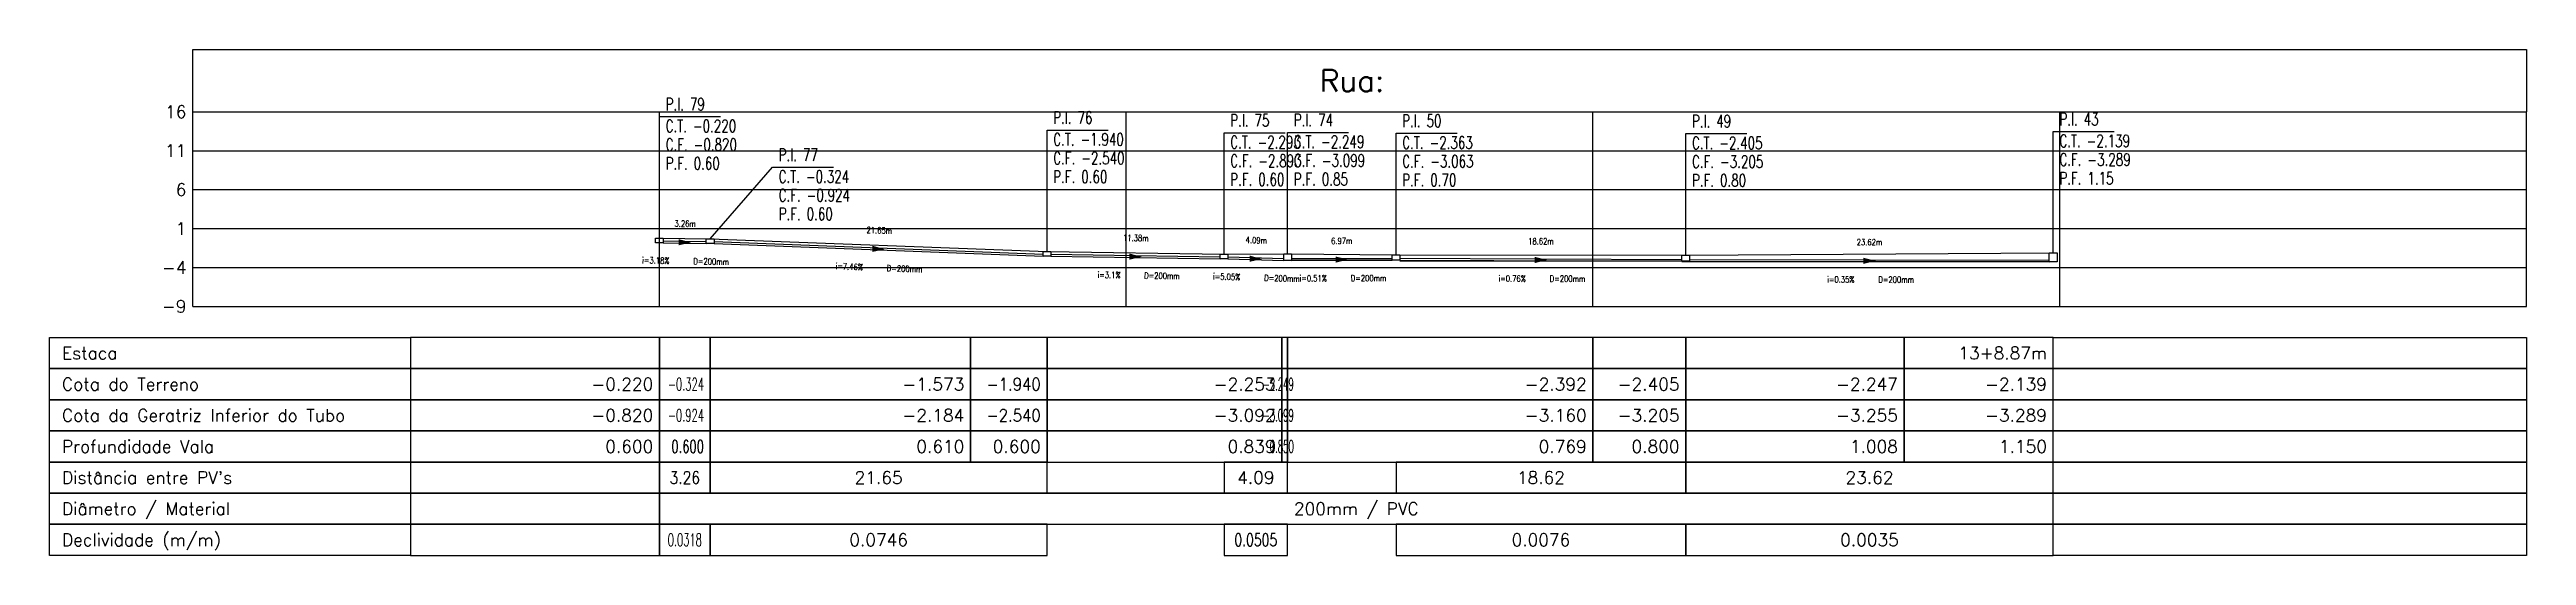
# Model space of a CAD drawing. Extents: x -6997814 to 14282083, y -16 to 289481930.
# Drawn here: x 364530.2 to 364689.4, y 7352817.3 to 7352849.8 of the extents above; entities that cross this region are included whole.
import ezdxf
from ezdxf.enums import TextEntityAlignment as Align

# ---------------------------------------------------------------- set-up
doc = ezdxf.new("R2010")
doc.units = 0
doc.header["$LTSCALE"] = 6.5
for name, color, linetype in [('Layer1', 250, 'CONTINUOUS'), ('PS_IND_COMPRIMENTO', 7, 'CONTINUOUS'), ('PS_IND_DIAMETRO', 7, 'CONTINUOUS'), ('PS_IND_FLUXO', 3, 'CONTINUOUS'), ('PS_IND_INCLINACAO', 7, 'CONTINUOUS'), ('PS_PERFIL_CAIXAS', 7, 'CONTINUOUS'), ('PS_PERFIL_COTA_LIN', 7, 'CONTINUOUS'), ('PS_PERFIL_COTA_TXT', 5, 'CONTINUOUS'), ('PS_PERFIL_GRADE', 8, 'CONTINUOUS'), ('PS_PERFIL_TERRENO', 3, 'CONTINUOUS'), ('PS_PERFIL_TITULOS', 5, 'CONTINUOUS'), ('PS_PERFIL_TUBO', 7, 'CONTINUOUS'), ('PS_PONTOS_IDENTIFICACAO_LIN', 7, 'CONTINUOUS'), ('PS_PONTOS_IDENTIFICACAO_TXT', 7, 'CONTINUOUS')]:
    doc.layers.add(name, color=color, linetype=linetype)
doc.styles.get("Standard").update_dxf_attribs({"font": 'simplex.shx'})

msp = doc.modelspace()

# ---------------------------------------------------------------- texts
at = {"layer": 'PS_IND_COMPRIMENTO', "lineweight": -2, "width": 0.8}
for s, rotation, p in [('3.26m', 358.9227029, (364571.0499, 7352838.57188)), ('21.65m', 357.8125072, (364583.52909, 7352838.14132)), ('11.38m', 359.0709073, (364600.01608, 7352837.64991)), ('4.09m', 358.352735, (364607.76234, 7352837.50982)), ('6.97m', 0.1567699, (364613.25156, 7352837.46761)), ('18.62m', 359.7759997, (364626.05512, 7352837.44103)), ('23.62m', 359.8965143, (364647.17133, 7352837.38474))]:
    msp.add_text(s, height=0.4, rotation=rotation, dxfattribs=at).set_placement(p, align=Align.MIDDLE_CENTER)
at = {"layer": 'PS_IND_DIAMETRO', "lineweight": -2, "width": 0.8}
for rotation, p in [(358.9227029, (364572.72447, 7352836.13996)), (357.8125072, (364585.15623, 7352835.67741)), (359.0709073, (364601.69693, 7352835.22233)), (358.352735, (364609.41264, 7352835.06137)), (0.1567699, (364614.97812, 7352835.07233)), (359.7759997, (364627.76572, 7352835.03432)), (359.8965143, (364648.88699, 7352834.98164))]:
    msp.add_text('D=200mm', height=0.4, rotation=rotation, dxfattribs=at).set_placement(p, align=Align.MIDDLE_CENTER)
at = {"layer": 'PS_IND_INCLINACAO', "lineweight": -2, "width": 0.8}
for s, rotation, p in [('i=3.18%', 358.9227029, (364569.1651, 7352836.2069)), ('i=7.46%', 357.8125072, (364581.59883, 7352835.8133)), ('i=3.1%', 359.0709073, (364598.29738, 7352835.27746)), ('i=5.05%', 358.352735, (364605.85411, 7352835.1637)), ('i=0.51%', 0.1567699, (364611.41813, 7352835.06259)), ('i=0.76%', 359.7759997, (364624.20575, 7352835.04824)), ('i=0.35%', 359.8965143, (364645.327, 7352834.98807))]:
    msp.add_text(s, height=0.4, rotation=rotation, dxfattribs=at).set_placement(p, align=Align.MIDDLE_CENTER)
at = {"layer": 'PS_PERFIL_COTA_TXT', "lineweight": -2}
for s, p in [('Estaca', (364530.99603, 7352830.25812)), ('Cota do Terreno', (364530.99603, 7352828.25812)), ('Cota da Geratriz Inferior do Tubo', (364530.99603, 7352826.25812)), ('Profundidade Vala', (364530.99603, 7352824.25812)), ("Distância entre PV's", (364530.99603, 7352822.25812)), ('Diâmetro / Material', (364530.99603, 7352820.25812)), ('Declividade (m/m)', (364530.99603, 7352818.25812))]:
    msp.add_text(s, height=0.8, dxfattribs=at).set_placement(p, align=Align.MIDDLE_LEFT)
for s, p in [('13+8.87m', (364658.57678, 7352830.25812)), ('-0.220', (364568.99603, 7352828.25812)), ('-1.573', (364588.99603, 7352828.25812)), ('-2.253', (364608.99603, 7352828.25812)), ('-2.392', (364628.99603, 7352828.25812)), ('-2.405', (364634.96154, 7352828.25812)), ('-2.247', (364648.99603, 7352828.25812)), ('-2.139', (364658.57678, 7352828.25812)), ('-0.820', (364568.99603, 7352826.25812)), ('-2.184', (364588.99603, 7352826.25812)), ('-3.092', (364608.99603, 7352826.25812)), ('-3.160', (364628.99603, 7352826.25812)), ('-3.205', (364634.96154, 7352826.25812)), ('-3.255', (364648.99603, 7352826.25812)), ('-3.289', (364658.57678, 7352826.25812)), ('0.600', (364568.99603, 7352824.25812)), ('0.610', (364588.99603, 7352824.25812)), ('0.600', (364593.90793, 7352824.25812)), ('0.839', (364608.99603, 7352824.25812)), ('0.769', (364628.99603, 7352824.25812)), ('0.800', (364634.96154, 7352824.25812)), ('1.008', (364648.99603, 7352824.25812)), ('1.150', (364658.57678, 7352824.25812))]:
    msp.add_text(s, height=0.8, dxfattribs=at).set_placement(p, align=Align.MIDDLE_RIGHT)
for s, width, p in [('-0.324', 0.582611, (364572.25865, 7352828.25812)), ('-1.940', 0.877126, (364593.90793, 7352828.25812)), ('-2.249', 0.5, (364610.17038, 7352828.25812)), ('-0.924', 0.582611, (364572.25865, 7352826.25812)), ('-2.540', 0.877126, (364593.90793, 7352826.25812)), ('-3.099', 0.5, (364610.17038, 7352826.25812)), ('0.600', 0.679713, (364572.25865, 7352824.25812)), ('0.850', 0.5, (364610.17038, 7352824.25812))]:
    msp.add_text(s, height=0.8, dxfattribs=dict(at, width=width)).set_placement(p, align=Align.MIDDLE_RIGHT)
for s, width, p in [('3.26', 0.815656, (364571.02734, 7352822.25812)), ('0.0318', 0.582611, (364571.02734, 7352818.25812)), ('0.0505', 0.729478, (364607.72784, 7352818.25812))]:
    msp.add_text(s, height=0.8, dxfattribs=dict(at, width=width)).set_placement(p, align=Align.MIDDLE_CENTER)
for s, p in [('21.65', (364583.48329, 7352822.25812)), ('4.09', (364607.72784, 7352822.25812)), ('18.62', (364626.05042, 7352822.25812)), ('23.62', (364647.16916, 7352822.25812)), ('200mm / PVC', (364614.1864, 7352820.25812)), ('0.0746', (364583.48329, 7352818.25812)), ('0.0076', (364626.05042, 7352818.25812)), ('0.0035', (364647.16916, 7352818.25812))]:
    msp.add_text(s, height=0.8, dxfattribs=at).set_placement(p, align=Align.MIDDLE_CENTER)
at = {"layer": 'PS_PERFIL_TITULOS', "lineweight": -2}
msp.add_text('Rua: ', height=1.4, dxfattribs=at).set_placement((364614.39603, 7352847.75812), align=Align.MIDDLE_CENTER)
at = {"layer": 'PS_PONTOS_IDENTIFICACAO_TXT', "lineweight": -2, "width": 0.7}
for s, p in [('P.I. 79', (364569.79603, 7352845.84807)), ('C.T. -0.220', (364569.79603, 7352844.44807)), ('P.I. 76', (364594.70793, 7352844.98827)), ('P.I. 75', (364606.08531, 7352844.81187)), ('P.I. 74', (364610.17038, 7352844.83377)), ('P.I. 50', (364617.13931, 7352844.77647)), ('P.I. 49', (364635.76154, 7352844.75562)), ('P.I. 43', (364659.37678, 7352844.88887)), ('C.F. -0.820', (364569.79603, 7352843.24807)), ('P.I. 77', (364577.05865, 7352842.59612)), ('C.T. -1.940', (364594.70793, 7352843.58827)), ('C.F. -2.540', (364594.70793, 7352842.38827)), ('C.T. -2.293', (364606.08531, 7352843.41187)), ('C.T. -2.249', (364610.17038, 7352843.43377)), ('C.T. -2.363', (364617.13931, 7352843.37647)), ('C.T. -2.405', (364635.76154, 7352843.35562)), ('C.T. -2.139', (364659.37678, 7352843.48887)), ('C.F. -3.289', (364659.37678, 7352842.28887)), ('P.F. 0.60', (364569.79603, 7352842.04807)), ('C.T. -0.324', (364577.05865, 7352841.19612)), ('P.F. 0.60', (364594.70793, 7352841.18827)), ('C.F. -2.893', (364606.08531, 7352842.21187)), ('P.F. 0.60', (364606.08531, 7352841.01187)), ('C.F. -3.099', (364610.17038, 7352842.23377)), ('P.F. 0.85', (364610.17038, 7352841.03377)), ('C.F. -3.063', (364617.13931, 7352842.17647)), ('P.F. 0.70', (364617.13931, 7352840.97647)), ('C.F. -3.205', (364635.76154, 7352842.15562)), ('P.F. 0.80', (364635.76154, 7352840.95562)), ('P.F. 1.15', (364659.37678, 7352841.08887)), ('C.F. -0.924', (364577.05865, 7352839.99612)), ('P.F. 0.60', (364577.05865, 7352838.79612))]:
    msp.add_text(s, height=0.8, dxfattribs=at).set_placement(p)

# ---------------------------------------------------------------- blocks, each defined once
blk = doc.blocks.new('*U534')
at = {"layer": 'PS_PERFIL_GRADE', "linetype": 'Continuous', "lineweight": -2}
for p, q in [((0, 0), (0, 12.5)), ((0, 12.5), (150, 12.5)), ((30, 0), (30, 12.5)), ((60, 0), (60, 12.5)), ((90, 0), (90, 12.5)), ((120, 0), (120, 12.5)), ((150, 0), (150, 12.5)), ((0, 10), (150, 10)), ((0, 7.5), (150, 7.5)), ((0, 5), (150, 5)), ((0, 2.5), (150, 2.5)), ((0, 0), (150, 0))]:
    blk.add_line(p, q, dxfattribs=at)
blk.add_lwpolyline([(0, 12.5), (0, 16.5), (150, 16.5), (150, 12.5)], dxfattribs=at)
at = {"layer": 'PS_PERFIL_GRADE', "lineweight": -2}
for s, p in [('16', (-0.4, 12.5)), ('11', (-0.4, 10)), ('6', (-0.4, 7.5)), ('1', (-0.4, 5)), ('-4', (-0.4, 2.5)), ('-9', (-0.4, 0))]:
    blk.add_text(s, height=0.8, dxfattribs=at).set_placement(p, align=Align.MIDDLE_RIGHT)

# ---------------------------------------------------------------- linework, layer by layer
at = {"layer": 'Layer1', "lineweight": -2}
for p, q in [((364616.48931, 7352836.22647), (364610.02038, 7352836.22647)), ((364635.11154, 7352836.15562), (364616.98903, 7352836.15562)), ((364658.72678, 7352836.11387), (364635.10907, 7352836.11387))]:
    msp.add_line(p, q, dxfattribs=at)
at = {"layer": 'PS_IND_FLUXO', "lineweight": -2}
for points in [[(364570.62741, 7352837.37961, 0.4, 0, 0), (364571.42727, 7352837.36457, 0, 0, 0)], [(364583.08358, 7352836.95746, 0.4, 0, 0), (364583.883, 7352836.92692, 0, 0, 0)], [(364599.59667, 7352836.45655, 0.4, 0, 0), (364600.39657, 7352836.44358, 0, 0, 0)], [(364607.32801, 7352836.32181, 0.4, 0, 0), (364608.12768, 7352836.29882, 0, 0, 0)], [(364612.85485, 7352836.26652, 0.4, 0, 0), (364613.65484, 7352836.26871, 0, 0, 0)], [(364625.65043, 7352836.2426, 0.4, 0, 0), (364626.45042, 7352836.23948, 0, 0, 0)], [(364646.76916, 7352836.18546, 0.4, 0, 0), (364647.56916, 7352836.18402, 0, 0, 0)]]:
    msp.add_lwpolyline(points, format="xyseb", dxfattribs=at)
at = {"layer": 'PS_PERFIL_CAIXAS', "linetype": 'Continuous', "lineweight": -2}
for points in [[(364569.14603, 7352837.64807), (364569.64603, 7352837.64807), (364569.64603, 7352837.34807), (364569.14603, 7352837.34807)], [(364572.40865, 7352837.59612), (364572.90865, 7352837.59612), (364572.90865, 7352837.29612), (364572.40865, 7352837.29612)], [(364594.05793, 7352836.78827), (364594.55793, 7352836.78827), (364594.55793, 7352836.48827), (364594.05793, 7352836.48827)], [(364658.72678, 7352836.68887), (364659.22678, 7352836.68887), (364659.22678, 7352836.11387), (364658.72678, 7352836.11387)], [(364605.43531, 7352836.61187), (364605.93531, 7352836.61187), (364605.93531, 7352836.31187), (364605.43531, 7352836.31187)], [(364609.52038, 7352836.63377), (364610.02038, 7352836.63377), (364610.02038, 7352836.20877), (364609.52038, 7352836.20877)], [(364616.48931, 7352836.57647), (364616.98931, 7352836.57647), (364616.98931, 7352836.22647), (364616.48931, 7352836.22647)], [(364635.11154, 7352836.55562), (364635.61154, 7352836.55562), (364635.61154, 7352836.15562), (364635.11154, 7352836.15562)]]:
    msp.add_lwpolyline(points, close=True, dxfattribs=at)
at = {"layer": 'PS_PERFIL_COTA_LIN', "linetype": 'Continuous', "lineweight": -2}
for points in [[(364553.39603, 7352831.25812), (364553.39603, 7352829.25812), (364530.19603, 7352829.25812), (364530.19603, 7352831.25812)], [(364553.39603, 7352831.25812), (364553.39603, 7352829.25812), (364569.39603, 7352829.25812), (364569.39603, 7352831.25812)], [(364569.39603, 7352831.25812), (364569.39603, 7352829.25812), (364572.65865, 7352829.25812), (364572.65865, 7352831.25812)], [(364572.65865, 7352831.25812), (364572.65865, 7352829.25812), (364589.39603, 7352829.25812), (364589.39603, 7352831.25812)], [(364589.39603, 7352831.25812), (364589.39603, 7352829.25812), (364594.30793, 7352829.25812), (364594.30793, 7352831.25812)], [(364594.30793, 7352831.25812), (364594.30793, 7352829.25812), (364609.39603, 7352829.25812), (364609.39603, 7352831.25812)], [(364609.39603, 7352831.25812), (364609.39603, 7352829.25812), (364609.77038, 7352829.25812), (364609.77038, 7352831.25812)], [(364609.77038, 7352831.25812), (364609.77038, 7352829.25812), (364629.39603, 7352829.25812), (364629.39603, 7352831.25812)], [(364629.39603, 7352831.25812), (364629.39603, 7352829.25812), (364635.36154, 7352829.25812), (364635.36154, 7352831.25812)], [(364635.36154, 7352831.25812), (364635.36154, 7352829.25812), (364649.39603, 7352829.25812), (364649.39603, 7352831.25812)], [(364649.39603, 7352831.25812), (364649.39603, 7352829.25812), (364658.97678, 7352829.25812), (364658.97678, 7352831.25812)], [(364689.39603, 7352831.25812), (364689.39603, 7352829.25812), (364658.97678, 7352829.25812), (364658.97678, 7352831.25812)], [(364553.39603, 7352829.25812), (364553.39603, 7352827.25812), (364530.19603, 7352827.25812), (364530.19603, 7352829.25812)], [(364553.39603, 7352829.25812), (364553.39603, 7352827.25812), (364569.39603, 7352827.25812), (364569.39603, 7352829.25812)], [(364569.39603, 7352829.25812), (364569.39603, 7352827.25812), (364572.65865, 7352827.25812), (364572.65865, 7352829.25812)], [(364572.65865, 7352829.25812), (364572.65865, 7352827.25812), (364589.39603, 7352827.25812), (364589.39603, 7352829.25812)], [(364589.39603, 7352829.25812), (364589.39603, 7352827.25812), (364594.30793, 7352827.25812), (364594.30793, 7352829.25812)], [(364594.30793, 7352829.25812), (364594.30793, 7352827.25812), (364609.39603, 7352827.25812), (364609.39603, 7352829.25812)], [(364609.39603, 7352829.25812), (364609.39603, 7352827.25812), (364609.77038, 7352827.25812), (364609.77038, 7352829.25812)], [(364609.77038, 7352829.25812), (364609.77038, 7352827.25812), (364629.39603, 7352827.25812), (364629.39603, 7352829.25812)], [(364629.39603, 7352829.25812), (364629.39603, 7352827.25812), (364635.36154, 7352827.25812), (364635.36154, 7352829.25812)], [(364635.36154, 7352829.25812), (364635.36154, 7352827.25812), (364649.39603, 7352827.25812), (364649.39603, 7352829.25812)], [(364649.39603, 7352829.25812), (364649.39603, 7352827.25812), (364658.97678, 7352827.25812), (364658.97678, 7352829.25812)], [(364689.39603, 7352829.25812), (364689.39603, 7352827.25812), (364658.97678, 7352827.25812), (364658.97678, 7352829.25812)], [(364553.39603, 7352827.25812), (364553.39603, 7352825.25812), (364530.19603, 7352825.25812), (364530.19603, 7352827.25812)], [(364553.39603, 7352827.25812), (364553.39603, 7352825.25812), (364569.39603, 7352825.25812), (364569.39603, 7352827.25812)], [(364569.39603, 7352827.25812), (364569.39603, 7352825.25812), (364572.65865, 7352825.25812), (364572.65865, 7352827.25812)], [(364572.65865, 7352827.25812), (364572.65865, 7352825.25812), (364589.39603, 7352825.25812), (364589.39603, 7352827.25812)], [(364589.39603, 7352827.25812), (364589.39603, 7352825.25812), (364594.30793, 7352825.25812), (364594.30793, 7352827.25812)], [(364594.30793, 7352827.25812), (364594.30793, 7352825.25812), (364609.39603, 7352825.25812), (364609.39603, 7352827.25812)], [(364609.39603, 7352827.25812), (364609.39603, 7352825.25812), (364609.77038, 7352825.25812), (364609.77038, 7352827.25812)], [(364609.77038, 7352827.25812), (364609.77038, 7352825.25812), (364629.39603, 7352825.25812), (364629.39603, 7352827.25812)], [(364629.39603, 7352827.25812), (364629.39603, 7352825.25812), (364635.36154, 7352825.25812), (364635.36154, 7352827.25812)], [(364635.36154, 7352827.25812), (364635.36154, 7352825.25812), (364649.39603, 7352825.25812), (364649.39603, 7352827.25812)], [(364649.39603, 7352827.25812), (364649.39603, 7352825.25812), (364658.97678, 7352825.25812), (364658.97678, 7352827.25812)], [(364689.39603, 7352827.25812), (364689.39603, 7352825.25812), (364658.97678, 7352825.25812), (364658.97678, 7352827.25812)], [(364553.39603, 7352825.25812), (364553.39603, 7352823.25812), (364530.19603, 7352823.25812), (364530.19603, 7352825.25812)], [(364553.39603, 7352825.25812), (364553.39603, 7352823.25812), (364569.39603, 7352823.25812), (364569.39603, 7352825.25812)], [(364569.39603, 7352825.25812), (364569.39603, 7352823.25812), (364572.65865, 7352823.25812), (364572.65865, 7352825.25812)], [(364572.65865, 7352825.25812), (364572.65865, 7352823.25812), (364589.39603, 7352823.25812), (364589.39603, 7352825.25812)], [(364589.39603, 7352825.25812), (364589.39603, 7352823.25812), (364594.30793, 7352823.25812), (364594.30793, 7352825.25812)], [(364594.30793, 7352825.25812), (364594.30793, 7352823.25812), (364609.39603, 7352823.25812), (364609.39603, 7352825.25812)], [(364609.39603, 7352825.25812), (364609.39603, 7352823.25812), (364609.77038, 7352823.25812), (364609.77038, 7352825.25812)], [(364609.77038, 7352825.25812), (364609.77038, 7352823.25812), (364629.39603, 7352823.25812), (364629.39603, 7352825.25812)], [(364629.39603, 7352825.25812), (364629.39603, 7352823.25812), (364635.36154, 7352823.25812), (364635.36154, 7352825.25812)], [(364635.36154, 7352825.25812), (364635.36154, 7352823.25812), (364649.39603, 7352823.25812), (364649.39603, 7352825.25812)], [(364649.39603, 7352825.25812), (364649.39603, 7352823.25812), (364658.97678, 7352823.25812), (364658.97678, 7352825.25812)], [(364689.39603, 7352825.25812), (364689.39603, 7352823.25812), (364658.97678, 7352823.25812), (364658.97678, 7352825.25812)], [(364553.39603, 7352823.25812), (364553.39603, 7352821.25812), (364530.19603, 7352821.25812), (364530.19603, 7352823.25812)], [(364553.39603, 7352823.25812), (364553.39603, 7352821.25812), (364569.39603, 7352821.25812), (364569.39603, 7352823.25812)], [(364569.39603, 7352823.25812), (364569.39603, 7352821.25812), (364572.65865, 7352821.25812), (364572.65865, 7352823.25812)], [(364572.65865, 7352823.25812), (364572.65865, 7352821.25812), (364594.30793, 7352821.25812), (364594.30793, 7352823.25812)], [(364605.68531, 7352823.25812), (364605.68531, 7352821.25812), (364609.77038, 7352821.25812), (364609.77038, 7352823.25812)], [(364616.73931, 7352823.25812), (364616.73931, 7352821.25812), (364635.36154, 7352821.25812), (364635.36154, 7352823.25812)], [(364635.36154, 7352823.25812), (364635.36154, 7352821.25812), (364658.97678, 7352821.25812), (364658.97678, 7352823.25812)], [(364689.39603, 7352823.25812), (364689.39603, 7352821.25812), (364658.97678, 7352821.25812), (364658.97678, 7352823.25812)], [(364553.39603, 7352821.25812), (364553.39603, 7352819.25812), (364530.19603, 7352819.25812), (364530.19603, 7352821.25812)], [(364553.39603, 7352821.25812), (364553.39603, 7352819.25812), (364569.39603, 7352819.25812), (364569.39603, 7352821.25812)], [(364569.39603, 7352821.25812), (364569.39603, 7352819.25812), (364658.97678, 7352819.25812), (364658.97678, 7352821.25812)], [(364689.39603, 7352821.25812), (364689.39603, 7352819.25812), (364658.97678, 7352819.25812), (364658.97678, 7352821.25812)], [(364553.39603, 7352819.25812), (364553.39603, 7352817.25812), (364530.19603, 7352817.25812), (364530.19603, 7352819.25812)], [(364553.39603, 7352819.25812), (364553.39603, 7352817.25812), (364569.39603, 7352817.25812), (364569.39603, 7352819.25812)], [(364569.39603, 7352819.25812), (364569.39603, 7352817.25812), (364572.65865, 7352817.25812), (364572.65865, 7352819.25812)], [(364572.65865, 7352819.25812), (364572.65865, 7352817.25812), (364594.30793, 7352817.25812), (364594.30793, 7352819.25812)], [(364605.68531, 7352819.25812), (364605.68531, 7352817.25812), (364609.77038, 7352817.25812), (364609.77038, 7352819.25812)], [(364616.73931, 7352819.25812), (364616.73931, 7352817.25812), (364635.36154, 7352817.25812), (364635.36154, 7352819.25812)], [(364635.36154, 7352819.25812), (364635.36154, 7352817.25812), (364658.97678, 7352817.25812), (364658.97678, 7352819.25812)], [(364689.39603, 7352819.25812), (364689.39603, 7352817.25812), (364658.97678, 7352817.25812), (364658.97678, 7352819.25812)]]:
    msp.add_lwpolyline(points, close=True, dxfattribs=at)
for points in [[(364569.39603, 7352823.25812), (364572.65865, 7352823.25812)], [(364589.39603, 7352823.25812), (364594.30793, 7352823.25812)], [(364609.39603, 7352823.25812), (364609.77038, 7352823.25812)], [(364629.39603, 7352823.25812), (364635.36154, 7352823.25812)], [(364649.39603, 7352823.25812), (364658.97678, 7352823.25812)], [(364553.39603, 7352821.25812), (364569.39603, 7352821.25812)], [(364569.39603, 7352821.25812), (364572.65865, 7352821.25812)], [(364569.39603, 7352821.25812), (364572.65865, 7352821.25812)], [(364572.65865, 7352821.25812), (364589.39603, 7352821.25812)], [(364589.39603, 7352821.25812), (364594.30793, 7352821.25812)], [(364589.39603, 7352821.25812), (364594.30793, 7352821.25812)], [(364594.30793, 7352821.25812), (364609.39603, 7352821.25812)], [(364609.39603, 7352821.25812), (364609.77038, 7352821.25812)], [(364609.39603, 7352821.25812), (364609.77038, 7352821.25812)], [(364609.77038, 7352821.25812), (364629.39603, 7352821.25812)], [(364629.39603, 7352821.25812), (364635.36154, 7352821.25812)], [(364629.39603, 7352821.25812), (364635.36154, 7352821.25812)], [(364649.39603, 7352821.25812), (364658.97678, 7352821.25812)], [(364649.39603, 7352821.25812), (364658.97678, 7352821.25812)], [(364553.39603, 7352819.25812), (364569.39603, 7352819.25812)], [(364569.39603, 7352819.25812), (364572.65865, 7352819.25812)], [(364569.39603, 7352819.25812), (364572.65865, 7352819.25812)], [(364572.65865, 7352819.25812), (364589.39603, 7352819.25812)], [(364589.39603, 7352819.25812), (364594.30793, 7352819.25812)], [(364589.39603, 7352819.25812), (364594.30793, 7352819.25812)], [(364594.30793, 7352819.25812), (364609.39603, 7352819.25812)], [(364609.39603, 7352819.25812), (364609.77038, 7352819.25812)], [(364609.39603, 7352819.25812), (364609.77038, 7352819.25812)], [(364609.77038, 7352819.25812), (364629.39603, 7352819.25812)], [(364629.39603, 7352819.25812), (364635.36154, 7352819.25812)], [(364629.39603, 7352819.25812), (364635.36154, 7352819.25812)], [(364649.39603, 7352819.25812), (364658.97678, 7352819.25812)], [(364649.39603, 7352819.25812), (364658.97678, 7352819.25812)], [(364569.39603, 7352817.25812), (364572.65865, 7352817.25812)], [(364589.39603, 7352817.25812), (364594.30793, 7352817.25812)], [(364609.39603, 7352817.25812), (364609.77038, 7352817.25812)], [(364629.39603, 7352817.25812), (364635.36154, 7352817.25812)], [(364649.39603, 7352817.25812), (364658.97678, 7352817.25812)]]:
    msp.add_lwpolyline(points, dxfattribs=at)
at = {"layer": 'PS_PERFIL_TERRENO', "linetype": 'Continuous', "lineweight": -2}
msp.add_lwpolyline([(364569.39603, 7352837.64807), (364572.65865, 7352837.59612), (364594.30793, 7352836.78827), (364605.68531, 7352836.61187), (364609.77038, 7352836.63377), (364616.73931, 7352836.57647), (364635.36154, 7352836.55562), (364658.97678, 7352836.68887), (364658.97678, 7352836.68887), (364658.97678, 7352836.68887)], dxfattribs=at)
at = {"layer": 'PS_PERFIL_TUBO', "linetype": 'Continuous', "lineweight": -2}
for points in [[(364569.64603, 7352837.34807), (364572.40865, 7352837.29612), (364572.40865, 7352837.39612), (364569.64603, 7352837.44807)], [(364572.90865, 7352837.29612), (364594.05793, 7352836.48827), (364594.05793, 7352836.58827), (364572.90865, 7352837.39612)], [(364594.55793, 7352836.48827), (364605.43531, 7352836.31187), (364605.43531, 7352836.41187), (364594.55793, 7352836.58827)], [(364605.93531, 7352836.31187), (364609.52038, 7352836.20877), (364609.52038, 7352836.30877), (364605.93531, 7352836.41187)], [(364610.02038, 7352836.20877), (364616.48931, 7352836.22647), (364616.48931, 7352836.32647), (364610.02038, 7352836.30877)], [(364616.98931, 7352836.22647), (364635.11154, 7352836.15562), (364635.11154, 7352836.25562), (364616.98931, 7352836.32647)], [(364635.61154, 7352836.15562), (364658.72678, 7352836.11387), (364658.72678, 7352836.21387), (364635.61154, 7352836.25562)]]:
    msp.add_lwpolyline(points, close=True, dxfattribs=at)
at = {"layer": 'PS_PONTOS_IDENTIFICACAO_LIN', "linetype": 'Continuous', "lineweight": -2}
for points in [[(364569.39603, 7352837.64807), (364569.39603, 7352845.44807), (364573.31603, 7352845.44807)], [(364594.30793, 7352836.78827), (364594.30793, 7352844.58827), (364598.22793, 7352844.58827)], [(364605.68531, 7352836.61187), (364605.68531, 7352844.41187), (364609.60531, 7352844.41187)], [(364609.77038, 7352836.63377), (364609.77038, 7352844.43377), (364613.69038, 7352844.43377)], [(364616.73931, 7352836.57647), (364616.73931, 7352844.37647), (364620.65931, 7352844.37647)], [(364635.36154, 7352836.55562), (364635.36154, 7352844.35562), (364639.28154, 7352844.35562)], [(364658.97678, 7352836.68887), (364658.97678, 7352844.48887), (364662.89678, 7352844.48887)], [(364572.65865, 7352837.59612), (364576.65865, 7352842.19612), (364580.57865, 7352842.19612)]]:
    msp.add_lwpolyline(points, dxfattribs=at)

# ---------------------------------------------------------------- block references
at = {"layer": 'PS_PERFIL_GRADE', "lineweight": -2}
msp.add_blockref('*U534', (364539.39603, 7352833.25812), dxfattribs=at)

msp.set_redraw_order([(e.dxf.handle, doc.entitydb.next_handle()) for e in msp.query("TEXT MTEXT ATTDEF DIMENSION ARC_DIMENSION")])  # texts and dimensions are drawn at this point

doc.saveas('drawing.dxf')
